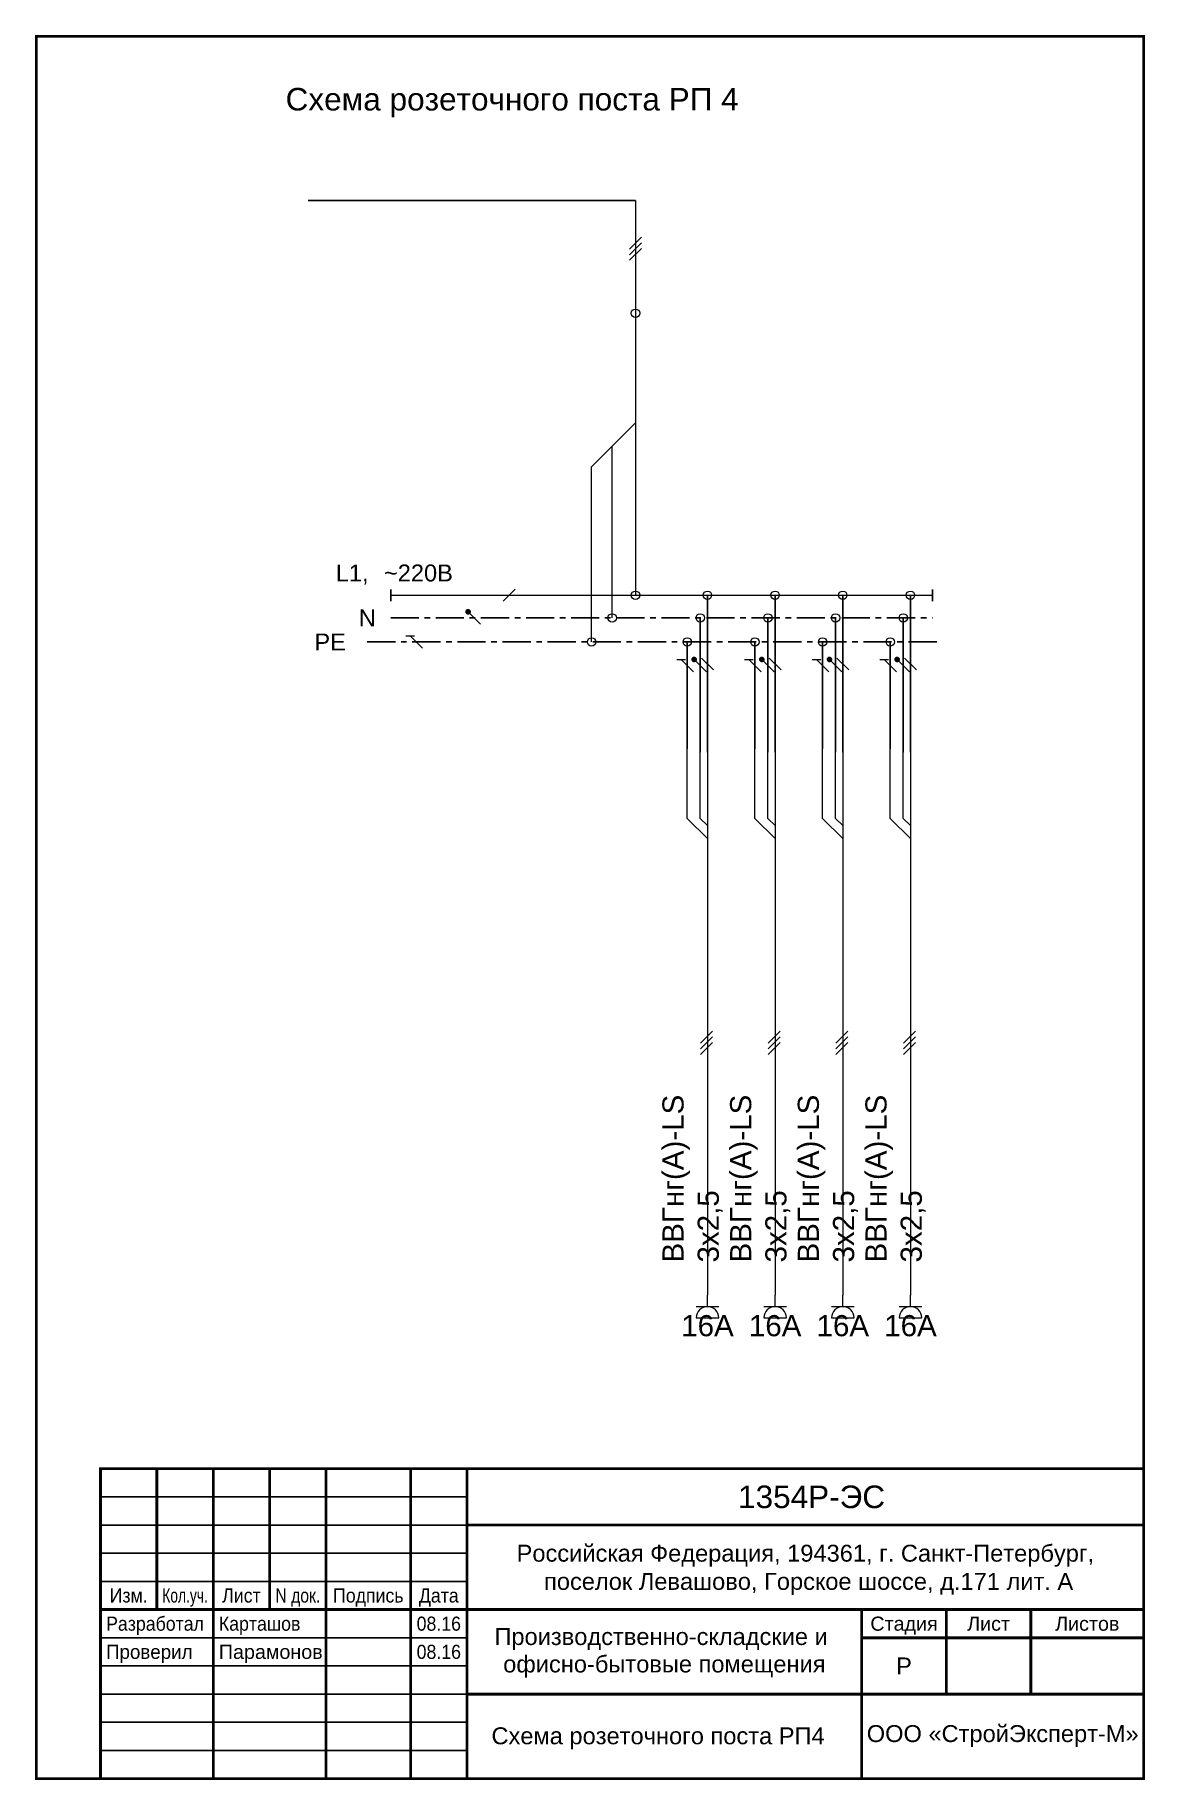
# Model space of a CAD drawing. Header units: millimetres. Extents: x -7047 to 653546, y -441812 to -147059.
# Drawn here: x 385487 to 405174, y -183588 to -152629 of the extents above; entities that cross this region are included whole.
import ezdxf
from ezdxf.enums import TextEntityAlignment as Align

# ---------------------------------------------------------------- set-up
doc = ezdxf.new("R2010")
doc.units = ezdxf.units.MM
doc.linetypes.add('CENTERX2', pattern=[4, 2.5, -0.5, 0.5, -0.5])
for name, color, linetype in [('$TEXT', 250, 'Continuous'), ('$ФОРМАТКА', 7, 'Continuous'), ('4Text', 5, 'Continuous'), ('Пров', 7, 'Continuous')]:
    doc.layers.add(name, color=color, linetype=linetype)
doc.layers.add('TONK', color=7, linetype='Continuous', lineweight=30)
doc.layers.add('Линии контура', color=5, linetype='Continuous', lineweight=60)
doc.styles.add('Arial', font='arial.ttf', dxfattribs={"height": 3.5})
doc.styles.add('ESKD', font='arial.ttf', dxfattribs={"width": 0.8, "height": 3})
doc.styles.add('Анно2.0', font='arial.ttf', dxfattribs={"height": 2})
doc.styles.add('Аннот2.5', font='arial.ttf', dxfattribs={"height": 2.5})

msp = doc.modelspace()

# ---------------------------------------------------------------- texts
at = {"layer": '$TEXT', "color": 0, "style": 'Arial'}
for s, p in [('Российская Федерация, 194361, г. Санкт-Петербург,', (399149.2, -179563.3)), (' поселок Левашово, Горское шоссе, д.171 лит. А', (399149.2, -180063.3)), ('Производственно-складские и ', (396649.2, -181041.9)), ('офисно-бытовые помещения', (396649.2, -181528.5))]:
    msp.add_text(s, height=300, dxfattribs=at).set_placement(p, align=Align.MIDDLE_CENTER)
at = {"layer": '$TEXT', "color": 0, "ltscale": 5, "style": 'Arial'}
msp.add_text('Схема розеточного поста РП4', height=300, dxfattribs=at).set_placement((396537.3, -182802.7), align=Align.MIDDLE_CENTER)
at = {"layer": '$ФОРМАТКА', "style": 'Arial'}
for s, height, p in [('1354Р-ЭС', 400, (399259.4, -178563.3)), ('Стадия', 250, (400899.2, -180813.3)), ('Лист', 250, (402399.2, -180813.3)), ('Листов', 250, (404149.2, -180813.3)), ('Р', 300, (400899.2, -181563.3)), ('ООО «СтройЭксперт-М»', 300, (402649.2, -182763.3))]:
    msp.add_text(s, height=height, dxfattribs=at).set_placement(p, align=Align.MIDDLE_CENTER)
for s, width, p in [('Изм.', 0.9, (387149.2, -180313.3)), ('Кол.уч.', 0.7, (388149.2, -180313.3)), ('Лист', 0.9, (389149.2, -180313.3)), ('N док.', 0.8, (390149.2, -180313.3)), ('Подпись', 0.9, (391399.2, -180313.3)), ('Дата', 0.9, (392649.2, -180313.3)), ('08.16', 0.9, (392649.2, -180813.3)), ('08.16', 0.9, (392649.2, -181313.3))]:
    msp.add_text(s, height=250, dxfattribs=dict(at, width=width)).set_placement(p, align=Align.MIDDLE_CENTER)
at = {"layer": '$ФОРМАТКА', "ltscale": 5, "style": 'Arial'}
for s, width, p in [('Разработал', 0.9, (386749.2, -180813.3)), ('Карташов', 0.9, (388749.2, -180813.3)), ('Проверил', 0.95, (386749.2, -181313.3))]:
    msp.add_text(s, height=250, dxfattribs=dict(at, width=width)).set_placement(p, align=Align.MIDDLE_LEFT)
msp.add_text('Парамонов', height=250, dxfattribs=at).set_placement((388749.2, -181313.3), align=Align.MIDDLE_LEFT)
at = {"layer": '4Text', "color": 7, "linetype": 'Continuous', "style": 'ESKD'}
for s, p in [('L1, ', (390821.4, -162174.6)), ('~220В        ', (391675.8, -162174.6))]:
    msp.add_text(s, height=300, dxfattribs=at).set_placement(p, align=Align.MIDDLE_LEFT)
at = {"layer": '4Text', "color": 7, "style": 'ESKD'}
for s, p in [('N', (391531.6, -162972.1)), ('РЕ', (391001.7, -163399))]:
    msp.add_text(s, height=300, dxfattribs=at).set_placement(p, align=Align.MIDDLE_RIGHT)
at = {"layer": 'TONK', "color": 7, "lineweight": 20, "insert": (393949.3, -153830.8), "char_height": 400, "width": 13228.579, "attachment_point": 5, "style": 'Анно2.0'}
msp.add_mtext('Схема розеточного поста РП 4', dxfattribs=at)
at = {"layer": 'Пров', "color": 7, "lineweight": 20, "style": 'Аннот2.5'}
for p in [(397413.7, -175526.9), (398613.7, -175526.8), (399813.7, -175526.8), (401013.7, -175526.8)]:
    msp.add_text('16А', height=375, dxfattribs=at).set_placement(p, align=Align.MIDDLE_CENTER)
at = {"layer": 'Пров', "color": 7, "lineweight": 20, "char_height": 375, "width": 3814.518, "attachment_point": 4, "rotation": 90, "style": 'Аннот2.5'}
for insert in [(397149.6, -174406), (398349.6, -174405.9), (399549.6, -174405.9), (400749.6, -174405.9)]:
    msp.add_mtext('{\\C7;ВВГнг(A)-LS} 3х2,5', dxfattribs=dict(at, insert=insert))

# ---------------------------------------------------------------- linework, layer by layer
at = {"layer": '$ФОРМАТКА', "linetype": 'Continuous', "const_width": 50}
msp.add_lwpolyline([(385511.6, -183563.3), (405149.2, -183563.3), (405149.2, -152654.5), (385511.6, -152654.5)], close=True, dxfattribs=at)
at = {"layer": '$ФОРМАТКА'}
msp.add_lwpolyline([(405149.2, -183563.3, 50, 50, 0), (386649.2, -183563.3, 50, 50, 0), (386649.2, -178063.3, 50, 50, 0), (405149.2, -178063.3, 50, 50, 0)], format="xyseb", close=True, dxfattribs=at)
at = {"layer": '$ФОРМАТКА', "const_width": 50}
for points in [[(387649.2, -180563.3), (387649.2, -178063.3)], [(388649.2, -183563.3), (388649.2, -178063.3)], [(389649.2, -180563.3), (389649.2, -178063.3)], [(390649.2, -183563.3), (390649.2, -178063.3)], [(392149.2, -183563.3), (392149.2, -178063.3)], [(393149.2, -183563.3), (393149.2, -178063.3)], [(393149.2, -179063.3), (405149.2, -179063.3)], [(386649.2, -180563.3), (405149.2, -180563.3)], [(400149.2, -183563.3), (400149.2, -180563.3)], [(401649.2, -182063.3), (401649.2, -180563.3)], [(403149.2, -182063.3), (403149.2, -180563.3)], [(400149.2, -181063.3), (405149.2, -181063.3)], [(393149.2, -182063.3), (405149.2, -182063.3)]]:
    msp.add_lwpolyline(points, dxfattribs=at)
at = {"layer": '$ФОРМАТКА'}
for points in [[(386649.2, -178563.3), (393149.2, -178563.3)], [(386649.2, -179063.3), (386649.2, -183563.3)], [(386649.2, -179063.3), (393149.2, -179063.3)], [(386649.2, -179063.3), (386649.2, -183563.3)], [(386649.2, -179563.3), (393149.2, -179563.3)], [(386649.2, -180063.3), (393149.2, -180063.3)], [(387649.2, -180563.3), (387649.2, -180563.3)], [(389649.2, -180563.3), (389649.2, -180563.3)], [(386649.2, -181063.3), (393149.2, -181063.3)], [(386649.2, -181563.3), (393149.2, -181563.3)], [(386649.2, -182063.3), (393149.2, -182063.3)], [(386649.2, -182563.3), (393149.2, -182563.3)], [(386649.2, -183063.3), (393149.2, -183063.3)]]:
    msp.add_lwpolyline(points, dxfattribs=at)
at = {"color": 7}
for p, q in [((396136.6, -155565.3), (390331.6, -155565.3)), ((391795.6, -162465.8), (391795.6, -162674.2)), ((401402.6, -162465.7), (401402.6, -162674.1)), ((397413.4, -165353.8), (397411.6, -162569.9)), ((398613.4, -165353.7), (398611.6, -162569.9)), ((399813.4, -165353.7), (399811.6, -162569.9)), ((401013.4, -165353.7), (401011.6, -162569.9)), ((397286, -165354.1), (397286, -162972.1)), ((398486, -165354.1), (398486, -162972)), ((399686, -165354.1), (399686, -162972)), ((400886, -165354.1), (400886, -162972)), ((397055, -165295.4), (397055, -163398.8)), ((398255, -165295.4), (398255, -163398.7)), ((399455, -165295.4), (399455, -163398.7)), ((400655, -165295.4), (400655, -163398.7))]:
    msp.add_line(p, q, dxfattribs=at)
at = {"color": 7, "linetype": 'CENTERX2', "ltscale": 200}
for p, q in [((391795.6, -162972.1), (401402.6, -162972)), ((391379.1, -163398.8), (401516.3, -163398.8))]:
    msp.add_line(p, q, dxfattribs=at)
at = {"color": 7, "const_width": 50}
for points in [[(393143.8, -162863.3, 1), (393193.8, -162863.3, 1)], [(397152.2, -163708.9, 1), (397202.2, -163708.9, 1)], [(398352.2, -163708.9, 1), (398402.2, -163708.9, 1)], [(399552.2, -163708.9, 1), (399602.2, -163708.9, 1)], [(400752.2, -163708.9, 1), (400802.2, -163708.9, 1)]]:
    msp.add_lwpolyline(points, format="xyb", close=True, dxfattribs=at)
at = {"color": 7}
for points in [[(393168.8, -162863.3), (393386.4, -163080.9)], [(392140.4, -163290), (392358, -163507.6)], [(396946.2, -163709), (397163.8, -163926.6)], [(397177.2, -163708.9), (397394.8, -163926.5)], [(398146.2, -163708.9), (398363.8, -163926.5)], [(398377.2, -163708.9), (398594.8, -163926.5)], [(399346.2, -163708.9), (399563.8, -163926.5)], [(399577.2, -163708.9), (399794.8, -163926.5)], [(400546.2, -163708.9), (400763.8, -163926.5)], [(400777.2, -163708.9), (400994.8, -163926.5)]]:
    msp.add_lwpolyline(points, dxfattribs=at)
at = {"layer": 'TONK', "color": 7, "lineweight": 20}
for p, q in [((395358.5, -160291), (396136.6, -159512.8)), ((395724.5, -162972.1), (395724.5, -159924.9)), ((395358.5, -163398.8), (395358.5, -160291))]:
    msp.add_line(p, q, dxfattribs=at)
for points in [[(396030.6, -156428.1), (396242.7, -156216)], [(396030.6, -156528.1), (396242.7, -156316)], [(396030.6, -156628.1), (396242.7, -156416)], [(393791.3, -162676.1), (394003.5, -162463.9)], [(392065.4, -163290), (392215.4, -163290)], [(396871.2, -163709), (397021.2, -163709)], [(397305.6, -163683.3), (397517.7, -163895.4)], [(398071.2, -163708.9), (398221.2, -163708.9)], [(398505.6, -163683.2), (398717.7, -163895.4)], [(399271.2, -163708.9), (399421.2, -163708.9)], [(399705.6, -163683.2), (399917.7, -163895.4)], [(400471.2, -163708.9), (400621.2, -163708.9)], [(400905.6, -163683.2), (401117.7, -163895.4)], [(397413.4, -166887.3), (397055, -166528.9), (397055, -165295.4)], [(398613.4, -166887.2), (398255, -166528.8), (398255, -165295.4)], [(399813.4, -166887.2), (399455, -166528.8), (399455, -165295.4)], [(401013.4, -166887.2), (400655, -166528.8), (400655, -165295.4)], [(397413.4, -166656.2), (397286, -166528.9), (397286, -165354.1)], [(397413.4, -166656.2), (397286, -166528.9), (397286, -165354.1)], [(398613.4, -166656.2), (398486, -166528.8), (398486, -165354.1)], [(398613.4, -166656.2), (398486, -166528.8), (398486, -165354.1)], [(399813.4, -166656.2), (399686, -166528.8), (399686, -165354.1)], [(399813.4, -166656.2), (399686, -166528.8), (399686, -165354.1)], [(401013.4, -166656.2), (400886, -166528.8), (400886, -165354.1)], [(401013.4, -166656.2), (400886, -166528.8), (400886, -165354.1)], [(397291.3, -170514.1), (397503.4, -170301.9)], [(397291.3, -170614.1), (397503.4, -170401.9)], [(397291.3, -170714.1), (397503.4, -170501.9)], [(398491.3, -170514), (398703.4, -170301.9)], [(398491.3, -170614), (398703.4, -170401.9)], [(398491.3, -170714), (398703.4, -170501.9)], [(399691.3, -170514), (399903.4, -170301.9)], [(399691.3, -170614), (399903.4, -170401.9)], [(399691.3, -170714), (399903.4, -170501.9)], [(400891.3, -170514), (401103.4, -170301.9)], [(400891.3, -170614), (401103.4, -170401.9)], [(400891.3, -170714), (401103.4, -170501.9)], [(397213.7, -175187), (397613.7, -175187)], [(397413.7, -175187), (397413.7, -174987)], [(398413.7, -175187), (398813.7, -175187)], [(398613.7, -175187), (398613.7, -174987)], [(399613.7, -175187), (400013.7, -175187)], [(399813.7, -175187), (399813.7, -174987)], [(400813.7, -175187), (401213.7, -175187)], [(401013.7, -175187), (401013.7, -174987)], [(397213.7, -175387), (397613.7, -175387)], [(398413.7, -175387), (398813.7, -175387)], [(399613.7, -175387), (400013.7, -175387)], [(400813.7, -175387), (401213.7, -175387)]]:
    msp.add_lwpolyline(points, dxfattribs=at)
for centre in [(397413.7, -175387), (398613.7, -175387), (399813.7, -175387), (401013.7, -175387)]:
    msp.add_arc(centre, 200, 0, 180, dxfattribs=at)
at = {"layer": 'Линии контура', "color": 7, "lineweight": 20}
for points in [[(396136.6, -155565.3), (396136.6, -159062.4)], [(396136.6, -159062.4), (396136.6, -162570)], [(391795.6, -162570), (401402.6, -162569.9)], [(397413.4, -165353.8), (397413.7, -174987)], [(397413.4, -165353.8), (397413.7, -174987)], [(398613.4, -165353.7), (398613.7, -174987)], [(398613.4, -165353.7), (398613.7, -174987)], [(399813.4, -165353.7), (399813.7, -174987)], [(399813.4, -165353.7), (399813.7, -174987)], [(401013.4, -165353.7), (401013.7, -174987)], [(401013.4, -165353.7), (401013.7, -174987)]]:
    msp.add_lwpolyline(points, dxfattribs=at)
for centre in [(396136.6, -157568.2), (396136.6, -162570), (397411.6, -162569.9), (398611.6, -162569.9), (399811.6, -162569.9), (401011.6, -162569.9), (395724.5, -162972.1), (397286, -162972.1), (398486, -162972), (399686, -162972), (400886, -162972), (395358.5, -163398.8), (397055, -163398.8), (398255, -163398.7), (399455, -163398.7), (400655, -163398.7)]:
    msp.add_circle(centre, 75, dxfattribs=at)

msp.set_redraw_order([(e.dxf.handle, doc.entitydb.next_handle()) for e in msp.query("TEXT MTEXT ATTDEF DIMENSION ARC_DIMENSION")])  # texts and dimensions are drawn at this point

doc.saveas('drawing.dxf')
